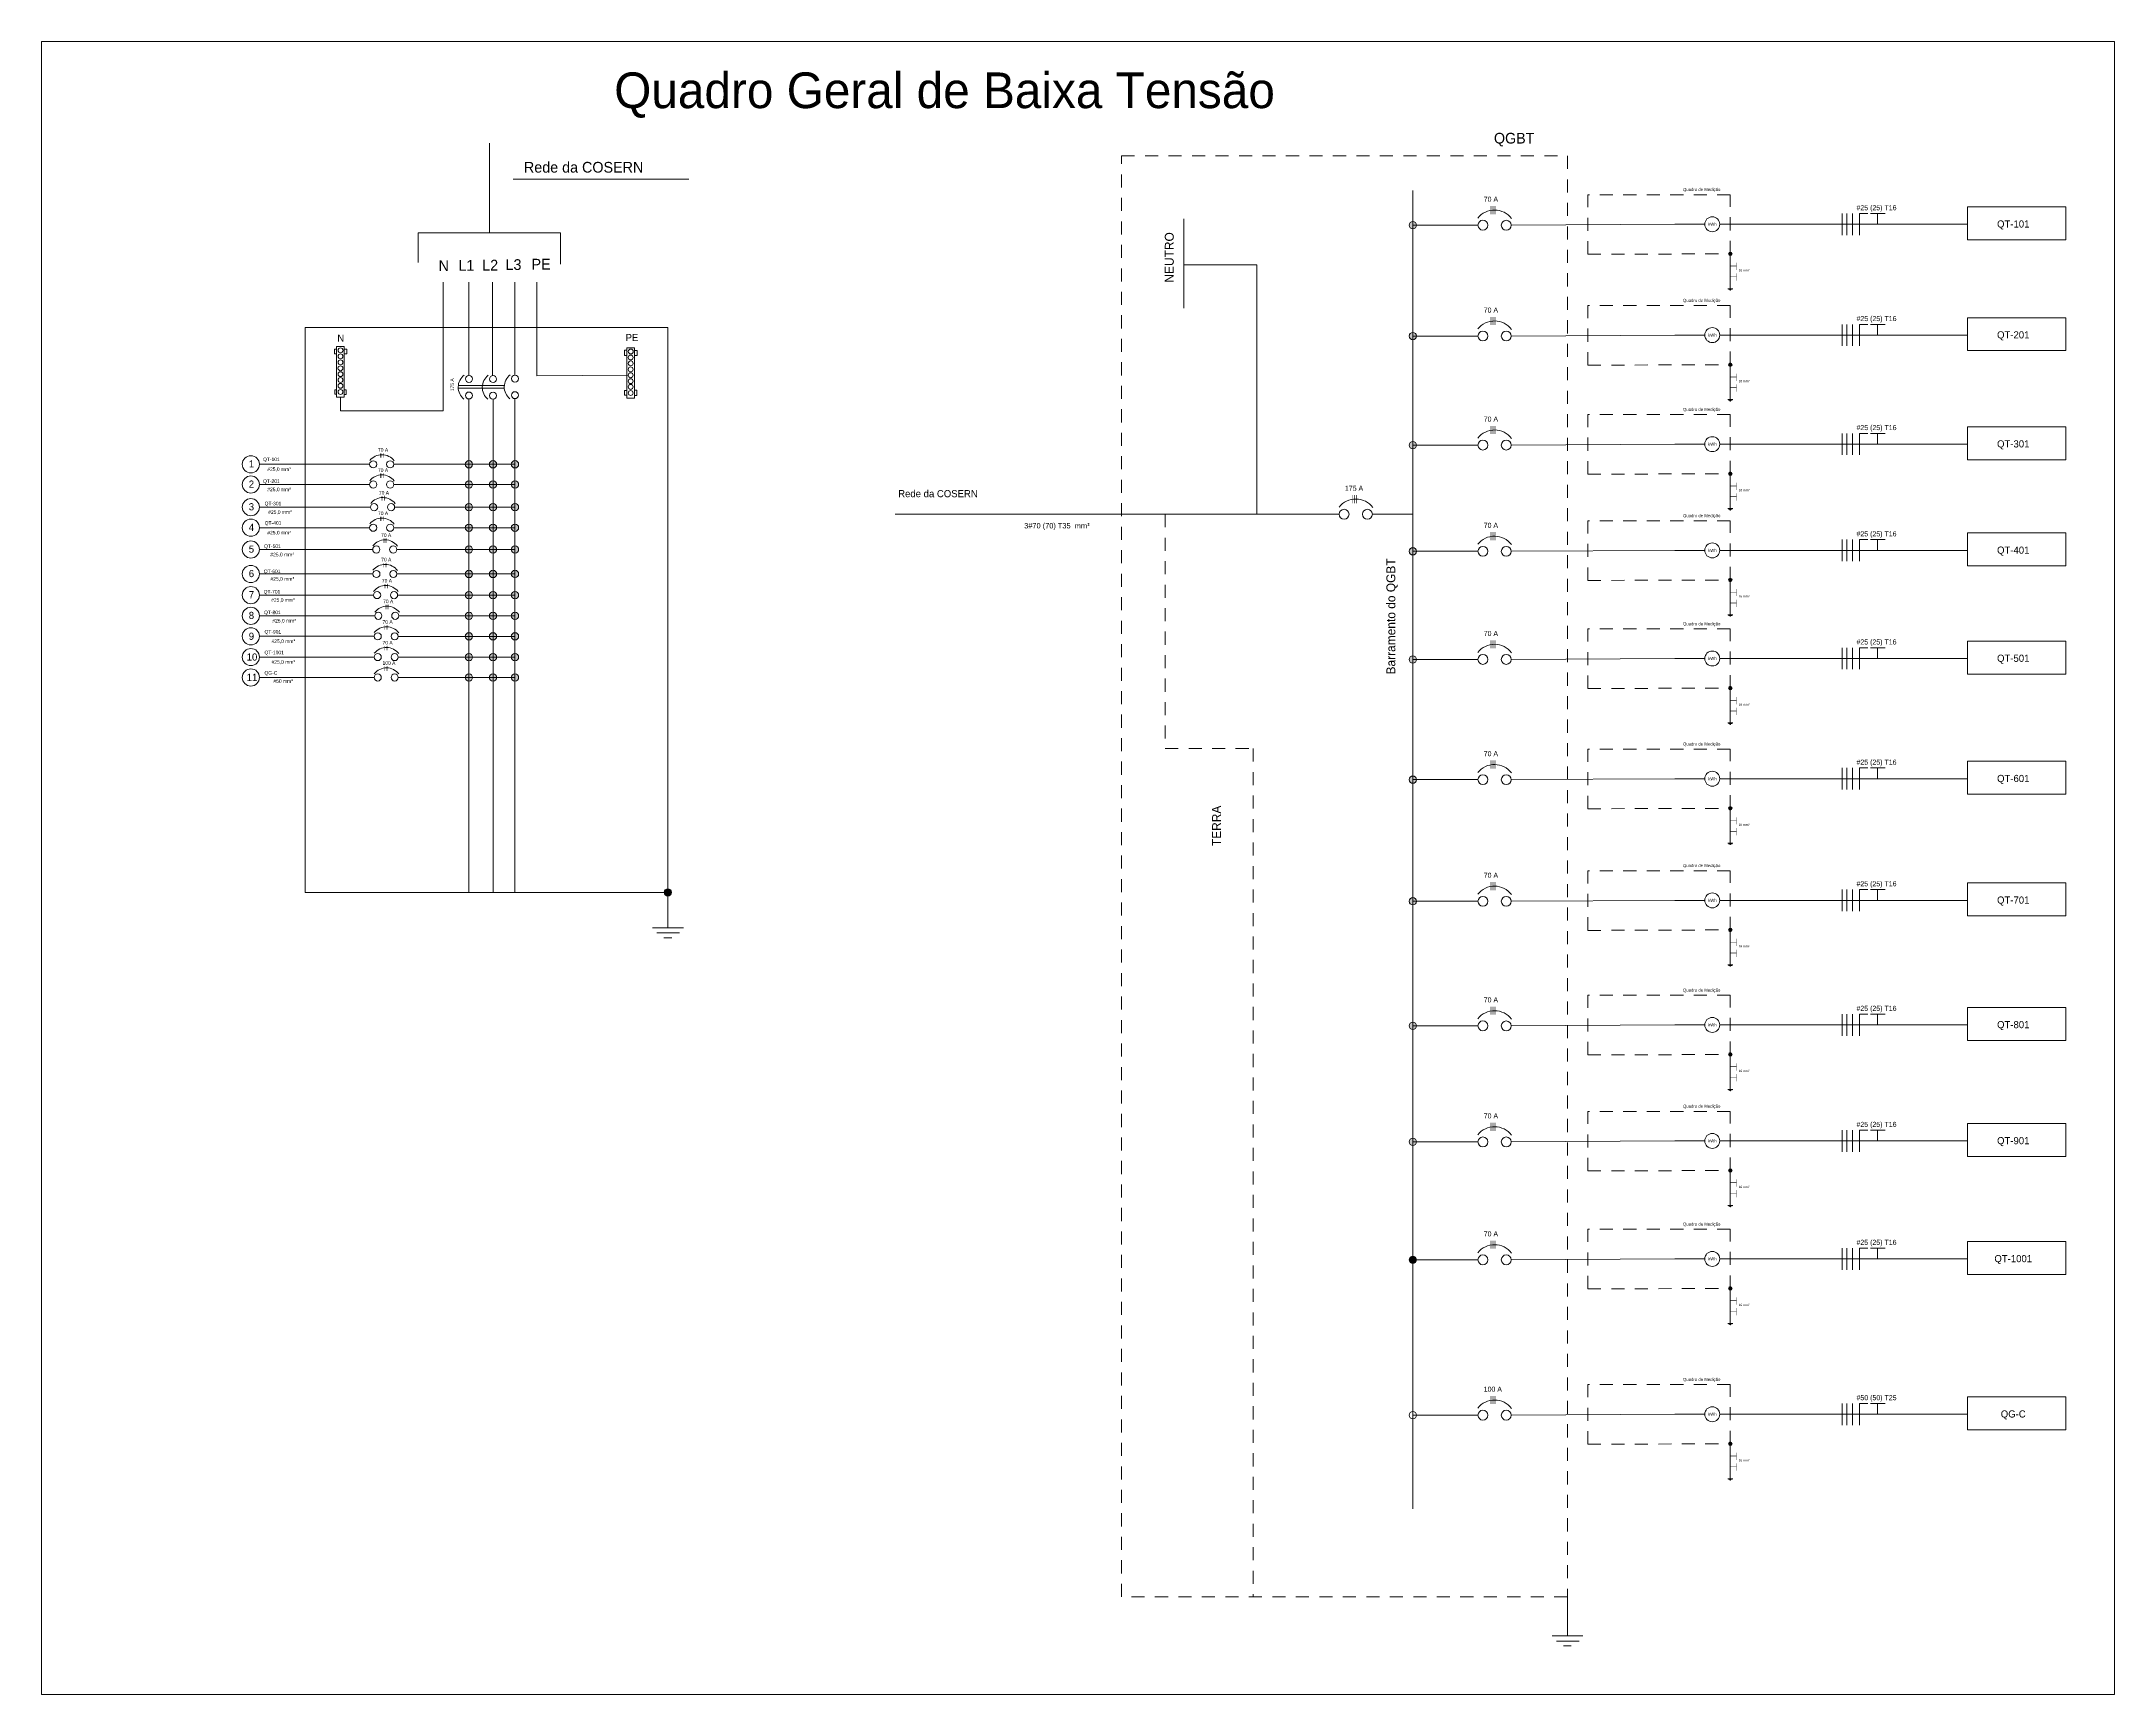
# Model space of a CAD drawing. Header units: millimetres. Extents: x 178 to 457, y 838 to 920.
# Drawn here: x 182.71 to 202.57, y 904.34 to 920.17 of the extents above; entities that cross this region are included whole.
import ezdxf

# ---------------------------------------------------------------- set-up
doc = ezdxf.new("R2010")
doc.units = ezdxf.units.MM
doc.linetypes.add('DASHED', pattern=[0.75, 0.5, -0.25])
doc.linetypes.add('DASHED2', pattern=[0.375, 0.25, -0.125])
doc.layers.add('Unifilar', color=255, linetype='Continuous')

msp = doc.modelspace()

# ---------------------------------------------------------------- hatches: boundary and pattern name
at = {"layer": 'Unifilar', "lineweight": 5, "true_color": 0xffffff}
h = msp.add_hatch(color=7, dxfattribs=at)
h.dxf.hatch_style = 1
edge = h.paths.add_edge_path()
edge.add_arc((195.8477515, 918.4130247), 0.0350053, 0, 360)
edge = h.paths.add_edge_path()
edge.add_arc((195.8477515, 917.3510812), 0.0350053, 0, 360)
edge = h.paths.add_edge_path()
edge.add_arc((195.8477515, 916.3067325), 0.0350053, 0, 360)
h = msp.add_hatch(color=7, dxfattribs=at)
h.dxf.hatch_style = 1
edge = h.paths.add_edge_path()
edge.add_arc((198.8884324, 918.1386939), 0.0174223, 0, 360)
h = msp.add_hatch(color=7, dxfattribs=at)
h.dxf.hatch_style = 1
edge = h.paths.add_edge_path()
edge.add_arc((198.8884324, 917.0767504), 0.0174223, 0, 360)
h = msp.add_hatch(color=7, dxfattribs=at)
h.dxf.hatch_style = 1
edge = h.paths.add_edge_path()
edge.add_arc((186.806531, 916.1225699), 0.0350053, 0, 360)
edge = h.paths.add_edge_path()
edge.add_arc((187.0367921, 916.1225699), 0.0350053, 0, 360)
edge = h.paths.add_edge_path()
edge.add_arc((187.2472721, 916.1225658), 0.0350053, 0, 360)
edge = h.paths.add_edge_path()
edge.add_arc((186.806531, 915.929242), 0.0350053, 0, 360)
edge = h.paths.add_edge_path()
edge.add_arc((187.0367921, 915.929238), 0.0350053, 0, 360)
edge = h.paths.add_edge_path()
edge.add_arc((187.2472721, 915.929238), 0.0350053, 0, 360)
edge = h.paths.add_edge_path()
edge.add_arc((186.806531, 915.7120351), 0.0350053, 0, 360)
edge = h.paths.add_edge_path()
edge.add_arc((187.0367935, 915.7120359), 0.0350053, 0, 360)
edge = h.paths.add_edge_path()
edge.add_arc((187.2472721, 915.7120367), 0.0350053, 0, 360)
edge = h.paths.add_edge_path()
edge.add_arc((186.806531, 915.5150971), 0.0350053, 0, 360)
edge = h.paths.add_edge_path()
edge.add_arc((187.0367921, 915.515093), 0.0350053, 0, 360)
edge = h.paths.add_edge_path()
edge.add_arc((187.2472721, 915.515093), 0.0350053, 0, 360)
edge = h.paths.add_edge_path()
edge.add_arc((187.2472721, 915.3066451), 0.0350053, 0, 360)
edge = h.paths.add_edge_path()
edge.add_arc((187.0367921, 915.3066451), 0.0350053, 0, 360)
edge = h.paths.add_edge_path()
edge.add_arc((186.806531, 915.3066451), 0.0350053, 0, 360)
edge = h.paths.add_edge_path()
edge.add_arc((186.806531, 915.0722088), 0.0350053, 0, 360)
edge = h.paths.add_edge_path()
edge.add_arc((187.0367921, 915.0722088), 0.0350053, 0, 360)
edge = h.paths.add_edge_path()
edge.add_arc((187.2472721, 915.0723748), 0.0350053, 0, 360)
edge = h.paths.add_edge_path()
edge.add_arc((187.2472721, 914.8697587), 0.0350053, 0, 360)
edge = h.paths.add_edge_path()
edge.add_arc((187.0367921, 914.8697546), 0.0350053, 0, 360)
edge = h.paths.add_edge_path()
edge.add_arc((186.806531, 914.8697513), 0.0350053, 0, 360)
edge = h.paths.add_edge_path()
edge.add_arc((186.806531, 914.0809296), 0.0350053, 0, 360)
edge = h.paths.add_edge_path()
edge.add_arc((187.0367921, 914.0809282), 0.0350053, 0, 360)
edge = h.paths.add_edge_path()
edge.add_arc((187.2472721, 914.0809296), 0.0350053, 0, 360)
edge = h.paths.add_edge_path()
edge.add_arc((187.2472721, 914.2760336), 0.0350053, 0, 360)
edge = h.paths.add_edge_path()
edge.add_arc((187.0367928, 914.2760336), 0.0350053, 0, 360)
edge = h.paths.add_edge_path()
edge.add_arc((186.806531, 914.2760323), 0.0350053, 0, 360)
edge = h.paths.add_edge_path()
edge.add_arc((186.806531, 914.4748873), 0.0350053, 0, 360)
edge = h.paths.add_edge_path()
edge.add_arc((187.0367928, 914.4748881), 0.0350053, 0, 360)
edge = h.paths.add_edge_path()
edge.add_arc((187.2472721, 914.4748889), 0.0350053, 0, 360)
edge = h.paths.add_edge_path()
edge.add_arc((187.2472721, 914.6715075), 0.0350053, 0, 360)
edge = h.paths.add_edge_path()
edge.add_arc((187.0367921, 914.6715075), 0.0350053, 0, 360)
edge = h.paths.add_edge_path()
edge.add_arc((186.806531, 914.6715059), 0.0350053, 0, 360)
h = msp.add_hatch(color=7, dxfattribs=at)
h.dxf.hatch_style = 1
edge = h.paths.add_edge_path()
edge.add_arc((198.8884324, 916.0324017), 0.0174223, 0, 360)
h = msp.add_hatch(color=7, dxfattribs=at)
h.dxf.hatch_style = 1
edge = h.paths.add_edge_path()
edge.add_arc((195.8477515, 915.289162), 0.0350053, 0, 360)
edge = h.paths.add_edge_path()
edge.add_arc((195.8477515, 914.2534946), 0.0350053, 0, 360)
edge = h.paths.add_edge_path()
edge.add_arc((195.8477515, 913.1020331), 0.0350053, 0, 360)
h = msp.add_hatch(color=7, dxfattribs=at)
h.dxf.hatch_style = 1
edge = h.paths.add_edge_path()
edge.add_arc((198.8884324, 915.0148312), 0.0174223, 0, 360)
h = msp.add_hatch(color=7, dxfattribs=at)
h.dxf.hatch_style = 1
edge = h.paths.add_edge_path()
edge.add_arc((198.8884324, 913.9791638), 0.0174223, 0, 360)
h = msp.add_hatch(color=7, dxfattribs=at)
h.dxf.hatch_style = 1
edge = h.paths.add_edge_path()
edge.add_arc((198.8884324, 912.8277023), 0.0174223, 0, 360)
h = msp.add_hatch(color=7, dxfattribs=at)
h.dxf.hatch_style = 1
edge = h.paths.add_edge_path()
edge.add_arc((188.7112937, 912.022189), 0.0350053, 0, 360)
h = msp.add_hatch(color=7, dxfattribs=at)
h.dxf.hatch_style = 1
edge = h.paths.add_edge_path()
edge.add_arc((195.8477515, 911.9371828), 0.0350053, 0, 360)
edge = h.paths.add_edge_path()
edge.add_arc((195.8477515, 910.7439683), 0.0350053, 0, 360)
edge = h.paths.add_edge_path()
edge.add_arc((195.8477515, 909.6326747), 0.0350053, 0, 360)
h = msp.add_hatch(color=7, dxfattribs=at)
h.dxf.hatch_style = 1
edge = h.paths.add_edge_path()
edge.add_arc((198.8884324, 911.662852), 0.0174223, 0, 360)
h = msp.add_hatch(color=7, dxfattribs=at)
h.dxf.hatch_style = 1
edge = h.paths.add_edge_path()
edge.add_arc((198.8884324, 910.4696375), 0.0174223, 0, 360)
h = msp.add_hatch(color=7, dxfattribs=at)
h.dxf.hatch_style = 1
edge = h.paths.add_edge_path()
edge.add_arc((198.8884324, 909.3583439), 0.0174223, 0, 360)
h = msp.add_hatch(color=7, dxfattribs=at)
h.dxf.hatch_style = 1
edge = h.paths.add_edge_path()
edge.add_arc((195.8477515, 908.5027377), 0.0350053, 0, 360)
h = msp.add_hatch(color=7, dxfattribs=at)
h.dxf.hatch_style = 1
edge = h.paths.add_edge_path()
edge.add_arc((198.8884324, 908.228407), 0.0174223, 0, 360)
h = msp.add_hatch(color=7, dxfattribs=at)
h.dxf.hatch_style = 1
edge = h.paths.add_edge_path()
edge.add_arc((198.8884324, 906.7405883), 0.0174223, 0, 360)

# ---------------------------------------------------------------- linework, layer by layer
at = {"layer": 'Unifilar', "color": 7, "lineweight": 5, "true_color": 0xffffff}
for p, q in [((202.568599, 920.1728927), (182.711714, 920.1728927)), ((182.711714, 904.3388681), (182.711714, 920.1728927)), ((202.568599, 904.3388681), (202.568599, 920.1728927)), ((187.0017872, 918.340517), (187.0017872, 919.1993561)), ((187.2313594, 918.8535443), (188.9120169, 918.8535443)), ((195.8477515, 915.6445169), (195.8477515, 918.7458948)), ((201.1607937, 918.4217941), (201.1607937, 918.5886624)), ((201.1607937, 918.5886624), (202.1008016, 918.5886624)), ((202.1008016, 918.5886624), (202.1008016, 918.2733383)), ((193.6535564, 918.0346236), (193.6535564, 918.4745272)), ((196.4712876, 918.4130247), (195.8477515, 918.4130247)), ((198.3561144, 918.4219965), (196.7890934, 918.4130586)), ((198.3561144, 918.4219965), (198.493281, 918.4218953)), ((198.493281, 918.4218953), (198.6410346, 918.4218953)), ((198.7871953, 918.4218953), (199.1763391, 918.4217941)), ((199.1763391, 918.4217941), (199.6297061, 918.4217941)), ((199.63282, 918.4217941), (201.1607937, 918.4217941)), ((199.9609716, 918.5248647), (199.9609716, 918.3187235)), ((200.004824, 918.5248647), (200.004824, 918.3187235)), ((200.0595785, 918.5248647), (200.0595785, 918.3187235)), ((200.1265943, 918.5248647), (200.1265943, 918.3187235)), ((200.1265943, 918.5248647), (200.2059728, 918.5248647)), ((200.2975107, 918.5248647), (200.2296501, 918.5248647)), ((200.2975107, 918.4217941), (200.2975107, 918.5248647)), ((200.2975107, 918.5248647), (200.3720778, 918.5248647)), ((201.1607937, 918.4217941), (201.1607937, 918.2733383)), ((186.3198728, 918.2065569), (186.3198728, 918.340517)), ((186.3198728, 918.340517), (187.6837016, 918.340517)), ((186.3198728, 918.2065569), (186.3198728, 918.0568708)), ((187.6837016, 918.340517), (187.6837016, 918.2144325)), ((187.6837016, 918.2144325), (187.6837016, 918.0410946)), ((202.1008016, 918.2733383), (201.1607937, 918.2733383)), ((194.353944, 918.0346236), (193.6535564, 918.0346236)), ((193.6535564, 918.0346236), (193.6535564, 917.6190991)), ((194.353944, 915.6445169), (194.353944, 918.0346236)), ((198.8884324, 918.1386939), (198.8884324, 917.8045244)), ((186.5587983, 917.8677818), (186.5587368, 916.7462096)), ((186.8052438, 917.8677818), (186.8052438, 917.0385387)), ((187.0314588, 917.8677818), (187.0314588, 917.0385387)), ((187.245944, 917.8677818), (187.245944, 917.0385387)), ((187.4574458, 917.8677818), (187.4574458, 917.0385387)), ((198.8884324, 917.8045244), (198.8646189, 917.8045244)), ((198.8714278, 917.7991984), (198.9054017, 917.7991984)), ((198.8811296, 917.7940347), (198.8942711, 917.7940347)), ((198.8867214, 917.7905165), (198.888697, 917.7905165)), ((198.8884324, 917.8045244), (198.9077478, 917.8045244)), ((198.9077478, 917.8045244), (198.9116814, 917.8045244)), ((188.7112937, 917.4328694), (185.2375968, 917.4328694)), ((185.2375968, 916.9549423), (185.2375968, 917.4328694)), ((188.7112937, 912.022189), (188.7112937, 917.4328694)), ((199.9609716, 917.4629211), (199.9609716, 917.25678)), ((200.004824, 917.4629211), (200.004824, 917.25678)), ((200.0595785, 917.4629211), (200.0595785, 917.25678)), ((200.1265943, 917.4629211), (200.1265943, 917.25678)), ((200.1265943, 917.4629211), (200.2059728, 917.4629211)), ((200.2975107, 917.4629211), (200.2296501, 917.4629211)), ((200.2975107, 917.3598506), (200.2975107, 917.4629211)), ((200.2975107, 917.4629211), (200.3720778, 917.4629211)), ((201.1607937, 917.3598506), (201.1607937, 917.5267188)), ((201.1607937, 917.5267188), (202.1008016, 917.5267188)), ((202.1008016, 917.5267188), (202.1008016, 917.2113948)), ((185.5384476, 917.22522), (185.5182096, 917.22522)), ((185.5182096, 917.22522), (185.5182096, 917.1814278)), ((185.5384476, 917.200753), (185.5384476, 917.249687)), ((185.5384476, 917.249687), (185.6115638, 917.249687)), ((185.5384476, 917.200753), (185.5384476, 916.7659911)), ((185.6115638, 916.7659911), (185.6115638, 917.249687)), ((185.6115638, 917.2243672), (185.6363645, 917.2243672)), ((185.6363645, 917.2243672), (185.6363645, 917.1814278)), ((188.3180026, 917.214761), (188.2973633, 917.214761)), ((188.2973633, 917.214761), (188.2973633, 917.1660027)), ((188.3180026, 917.1902941), (188.3180026, 917.239228)), ((188.3180026, 917.239228), (188.3911188, 917.239228)), ((188.3180026, 917.1902941), (188.3180026, 916.7555322)), ((188.3911188, 916.7555322), (188.3911188, 917.239228)), ((188.3911188, 917.2127044), (188.4171529, 917.2127044)), ((188.4171529, 917.2127044), (188.4171529, 917.1660027)), ((196.4712876, 917.3510812), (195.8477515, 917.3510812)), ((198.3561144, 917.360053), (196.7890934, 917.351115)), ((198.3561144, 917.360053), (198.493281, 917.3599518)), ((198.493281, 917.3599518), (198.6410346, 917.3599518)), ((198.7871953, 917.3599518), (199.1763391, 917.3598506)), ((199.1763391, 917.3598506), (199.6297061, 917.3598506)), ((199.63282, 917.3598506), (201.1607937, 917.3598506)), ((201.1607937, 917.3598506), (201.1607937, 917.2113948)), ((202.1008016, 917.2113948), (201.1607937, 917.2113948)), ((185.5182096, 917.1814278), (185.5384476, 917.1814278)), ((185.6363645, 917.1814278), (185.6115638, 917.1814278)), ((186.8052438, 917.0385387), (186.8062048, 916.9735106)), ((187.0314588, 917.0385387), (187.0314588, 916.9715775)), ((187.245944, 917.0385387), (187.245944, 916.9764404)), ((187.4574458, 917.0385387), (187.4574458, 916.971524)), ((188.2973633, 917.1660027), (188.3180026, 917.1660027)), ((188.4171529, 917.1660027), (188.3911188, 917.1660027)), ((198.8884324, 917.0767504), (198.8884324, 916.7425809)), ((185.2375968, 916.9549423), (185.2375968, 912.022189)), ((185.5384476, 916.836934), (185.5215201, 916.836934)), ((185.5215201, 916.836934), (185.5215201, 916.7937939)), ((185.5215201, 916.7937939), (185.5384476, 916.7937939)), ((185.6115638, 916.836006), (185.6315419, 916.836006)), ((185.6315419, 916.7928659), (185.6115638, 916.7928659)), ((185.6315419, 916.836006), (185.6315419, 916.7928659)), ((187.1444456, 916.8515565), (186.7040073, 916.8515565)), ((187.1444549, 916.8785442), (186.7047784, 916.8785442)), ((187.1444456, 916.8515565), (187.1449704, 916.8515565)), ((187.1444549, 916.8785442), (187.1451881, 916.8785442)), ((187.4574458, 916.971524), (188.331973, 916.975723)), ((188.2973633, 916.785191), (188.2973633, 916.8306887)), ((188.2973633, 916.8306887), (188.3180026, 916.8306887)), ((188.4147825, 916.8330966), (188.3911188, 916.8330966)), ((188.4147825, 916.7828082), (188.4147825, 916.8330966)), ((185.5384476, 916.7659911), (185.6115638, 916.7659911)), ((185.5750057, 916.7659911), (185.5750057, 916.6354798)), ((186.5587368, 916.6354798), (185.5750057, 916.6354798)), ((186.5587368, 916.7462096), (186.5587368, 916.6354798)), ((186.806531, 916.7484419), (186.806531, 912.022189)), ((187.0367921, 916.7469621), (187.0367921, 912.022189)), ((187.2472721, 916.7514015), (187.2472721, 912.022189)), ((188.3180026, 916.785191), (188.2973633, 916.785191)), ((188.3180026, 916.7555322), (188.3911188, 916.7555322)), ((188.3911188, 916.7828082), (188.4147825, 916.7828082)), ((198.8884324, 916.7425809), (198.8646189, 916.7425809)), ((198.8714278, 916.7372548), (198.9054017, 916.7372548)), ((198.8811296, 916.7320912), (198.8942711, 916.7320912)), ((198.8867214, 916.728573), (198.888697, 916.728573)), ((198.8884324, 916.7425809), (198.9077478, 916.7425809)), ((198.9077478, 916.7425809), (198.9116814, 916.7425809)), ((199.9609716, 916.4185725), (199.9609716, 916.2124313)), ((200.004824, 916.4185725), (200.004824, 916.2124313)), ((200.0595785, 916.4185725), (200.0595785, 916.2124313)), ((200.1265943, 916.4185725), (200.1265943, 916.2124313)), ((200.1265943, 916.4185725), (200.2059728, 916.4185725)), ((200.2975107, 916.4185725), (200.2296501, 916.4185725)), ((200.2975107, 916.3155019), (200.2975107, 916.4185725)), ((200.2975107, 916.4185725), (200.3720778, 916.4185725)), ((201.1607937, 916.3155019), (201.1607937, 916.4823702)), ((201.1607937, 916.4823702), (202.1008016, 916.4823702)), ((202.1008016, 916.4823702), (202.1008016, 916.1670462)), ((196.4712876, 916.3067325), (195.8477515, 916.3067325)), ((198.3561144, 916.3157043), (196.7890934, 916.3067664)), ((198.3561144, 916.3157043), (198.493281, 916.3156031)), ((198.493281, 916.3156031), (198.6410346, 916.3156031)), ((198.7871953, 916.3156031), (199.1763391, 916.3155019)), ((199.1763391, 916.3155019), (199.6297061, 916.3155019)), ((199.63282, 916.3155019), (201.1607937, 916.3155019)), ((201.1607937, 916.3155019), (201.1607937, 916.1670462)), ((185.8552952, 916.1227359), (184.7998442, 916.1227359)), ((186.0858706, 916.1225658), (187.2472721, 916.1225658)), ((198.8884324, 916.0324017), (198.8884324, 915.6982322)), ((202.1008016, 916.1670462), (201.1607937, 916.1670462)), ((185.8552135, 915.9294081), (184.7998442, 915.9294081)), ((186.0857889, 915.929238), (187.2472721, 915.929238)), ((185.8640005, 915.7122027), (184.7998442, 915.7122027)), ((186.0945759, 915.7120326), (187.2472721, 915.7120367)), ((193.2632127, 915.6447514), (190.8894092, 915.6449859)), ((193.2632127, 915.6447514), (195.1420291, 915.6444484)), ((195.4598346, 915.6445169), (195.8477515, 915.6445169)), ((195.8477515, 915.6445169), (195.8477515, 906.1177242)), ((198.8884324, 915.6982322), (198.8646189, 915.6982322)), ((198.8714278, 915.6929062), (198.9054017, 915.6929062)), ((198.8811296, 915.6877425), (198.8942711, 915.6877425)), ((198.8867214, 915.6842243), (198.888697, 915.6842243)), ((198.8884324, 915.6982322), (198.9077478, 915.6982322)), ((198.9077478, 915.6982322), (198.9116814, 915.6982322)), ((185.8552952, 915.5152631), (184.7998442, 915.5152631)), ((186.0858706, 915.515093), (187.2472721, 915.515093)), ((201.1607937, 915.2979314), (201.1607937, 915.4647996)), ((201.1607937, 915.4647996), (202.1008016, 915.4647996)), ((202.1008016, 915.4647996), (202.1008016, 915.1494756)), ((185.8846398, 915.3068112), (184.7998442, 915.3068112)), ((186.1152152, 915.3066411), (187.2472721, 915.3066411)), ((196.4712876, 915.289162), (195.8477515, 915.289162)), ((198.3561144, 915.2981338), (196.7890934, 915.2891958)), ((198.3561144, 915.2981338), (198.493281, 915.2980326)), ((198.493281, 915.2980326), (198.6410346, 915.2980326)), ((198.7871953, 915.2980326), (199.1763391, 915.2979314)), ((199.1763391, 915.2979314), (199.6297061, 915.2979314)), ((199.63282, 915.2979314), (201.1607937, 915.2979314)), ((199.9609716, 915.4010019), (199.9609716, 915.1948608)), ((200.004824, 915.4010019), (200.004824, 915.1948608)), ((200.0595785, 915.4010019), (200.0595785, 915.1948608)), ((200.1265943, 915.4010019), (200.1265943, 915.1948608)), ((200.1265943, 915.4010019), (200.2059728, 915.4010019)), ((200.2975107, 915.4010019), (200.2296501, 915.4010019)), ((200.2975107, 915.2979314), (200.2975107, 915.4010019)), ((200.2975107, 915.4010019), (200.3720778, 915.4010019)), ((201.1607937, 915.2979314), (201.1607937, 915.1494756)), ((185.8859885, 915.0723748), (184.7998442, 915.0723748)), ((186.1165639, 915.0722047), (187.2472721, 915.0722047)), ((198.8884324, 915.0148312), (198.8884324, 914.6806617)), ((202.1008016, 915.1494756), (201.1607937, 915.1494756)), ((185.8925277, 914.8699173), (184.7998442, 914.8699173)), ((186.1231031, 914.8697472), (187.2472721, 914.8697513)), ((185.9009061, 914.6716735), (184.7998442, 914.6716735)), ((186.1344666, 914.6715034), (187.2472721, 914.6715075)), ((198.8884324, 914.6806617), (198.8646189, 914.6806617)), ((198.8714278, 914.6753356), (198.9054017, 914.6753356)), ((198.8811296, 914.670172), (198.8942711, 914.670172)), ((198.8867214, 914.6666538), (198.888697, 914.6666538)), ((198.8884324, 914.6806617), (198.9077478, 914.6806617)), ((198.9077478, 914.6806617), (198.9116814, 914.6806617)), ((185.8956338, 914.4750549), (184.7998442, 914.4750549)), ((186.1291944, 914.4748848), (187.2472721, 914.4748889)), ((201.1607937, 914.262264), (201.1607937, 914.4291323)), ((201.1607937, 914.4291323), (202.1008016, 914.4291323)), ((202.1008016, 914.4291323), (202.1008016, 914.1138083)), ((185.8956338, 914.2761983), (184.7998442, 914.2761983)), ((186.1291944, 914.2760336), (187.2472721, 914.2760336)), ((196.4712876, 914.2534946), (195.8477515, 914.2534946)), ((198.3561144, 914.2624664), (196.7890934, 914.2535285)), ((198.3561144, 914.2624664), (198.493281, 914.2623652)), ((198.493281, 914.2623652), (198.6410346, 914.2623652)), ((198.7871953, 914.2623652), (199.1763391, 914.262264)), ((199.1763391, 914.262264), (199.6297061, 914.262264)), ((199.63282, 914.262264), (201.1607937, 914.262264)), ((199.9609716, 914.3653346), (199.9609716, 914.1591934)), ((200.004824, 914.3653346), (200.004824, 914.1591934)), ((200.0595785, 914.3653346), (200.0595785, 914.1591934)), ((200.1265943, 914.3653346), (200.1265943, 914.1591934)), ((200.1265943, 914.3653346), (200.2059728, 914.3653346)), ((200.2975107, 914.3653346), (200.2296501, 914.3653346)), ((200.2975107, 914.262264), (200.2975107, 914.3653346)), ((200.2975107, 914.3653346), (200.3720778, 914.3653346)), ((201.1607937, 914.262264), (201.1607937, 914.1138083)), ((185.8956338, 914.0810943), (184.7998442, 914.0810943)), ((186.1291944, 914.0809296), (187.2472721, 914.0809296)), ((202.1008016, 914.1138083), (201.1607937, 914.1138083)), ((198.8884324, 913.9791638), (198.8884324, 913.6449943)), ((198.8884324, 913.6449943), (198.8646189, 913.6449943)), ((198.8714278, 913.6396683), (198.9054017, 913.6396683)), ((198.8811296, 913.6345046), (198.8942711, 913.6345046)), ((198.8867214, 913.6309864), (198.888697, 913.6309864)), ((198.8884324, 913.6449943), (198.9077478, 913.6449943)), ((198.9077478, 913.6449943), (198.9116814, 913.6449943)), ((201.1607937, 913.1108025), (201.1607937, 913.2776708)), ((201.1607937, 913.2776708), (202.1008016, 913.2776708)), ((202.1008016, 913.2776708), (202.1008016, 912.9623467)), ((196.4712876, 913.1020331), (195.8477515, 913.1020331)), ((198.3561144, 913.1110049), (196.7890934, 913.1020669)), ((198.3561144, 913.1110049), (198.493281, 913.1109037)), ((198.493281, 913.1109037), (198.6410346, 913.1109037)), ((198.7871953, 913.1109037), (199.1763391, 913.1108025)), ((199.1763391, 913.1108025), (199.6297061, 913.1108025)), ((199.63282, 913.1108025), (201.1607937, 913.1108025)), ((199.9609716, 913.2138731), (199.9609716, 913.0077319)), ((200.004824, 913.2138731), (200.004824, 913.0077319)), ((200.0595785, 913.2138731), (200.0595785, 913.0077319)), ((200.1265943, 913.2138731), (200.1265943, 913.0077319)), ((200.1265943, 913.2138731), (200.2059728, 913.2138731)), ((200.2975107, 913.2138731), (200.2296501, 913.2138731)), ((200.2975107, 913.1108025), (200.2975107, 913.2138731)), ((200.2975107, 913.2138731), (200.3720778, 913.2138731)), ((201.1607937, 913.1108025), (201.1607937, 912.9623467)), ((198.8884324, 912.8277023), (198.8884324, 912.4935328)), ((202.1008016, 912.9623467), (201.1607937, 912.9623467)), ((198.8884324, 912.4935328), (198.8646189, 912.4935328)), ((198.8714278, 912.4882067), (198.9054017, 912.4882067)), ((198.8811296, 912.4830431), (198.8942711, 912.4830431)), ((198.8867214, 912.4795249), (198.888697, 912.4795249)), ((198.8884324, 912.4935328), (198.9077478, 912.4935328)), ((198.9077478, 912.4935328), (198.9116814, 912.4935328)), ((188.7112937, 912.0571942), (188.7112937, 911.6822187)), ((199.9609716, 912.0490228), (199.9609716, 911.8428816)), ((200.004824, 912.0490228), (200.004824, 911.8428816)), ((200.0595785, 912.0490228), (200.0595785, 911.8428816)), ((200.1265943, 912.0490228), (200.1265943, 911.8428816)), ((200.1265943, 912.0490228), (200.2059728, 912.0490228)), ((200.2975107, 912.0490228), (200.2296501, 912.0490228)), ((200.2975107, 911.9459522), (200.2975107, 912.0490228)), ((200.2975107, 912.0490228), (200.3720778, 912.0490228)), ((201.1607937, 911.9459522), (201.1607937, 912.1128204)), ((201.1607937, 912.1128204), (202.1008016, 912.1128204)), ((202.1008016, 912.1128204), (202.1008016, 911.7974964)), ((185.2375968, 912.022189), (188.7112937, 912.022189)), ((196.4712876, 911.9371828), (195.8477515, 911.9371828)), ((198.3561144, 911.9461546), (196.7890934, 911.9372166)), ((198.3561144, 911.9461546), (198.493281, 911.9460534)), ((198.493281, 911.9460534), (198.6410346, 911.9460534)), ((198.7871953, 911.9460534), (199.1763391, 911.9459522)), ((199.1763391, 911.9459522), (199.6297061, 911.9459522)), ((199.63282, 911.9459522), (201.1607937, 911.9459522)), ((201.1607937, 911.9459522), (201.1607937, 911.7974964)), ((188.5653649, 911.6822187), (188.8607257, 911.6822187)), ((188.6064367, 911.6340358), (188.82373, 911.6340358)), ((198.8884324, 911.662852), (198.8884324, 911.3286825)), ((202.1008016, 911.7974964), (201.1607937, 911.7974964)), ((188.6744956, 911.5880339), (188.7489952, 911.5880339)), ((198.8884324, 911.3286825), (198.8646189, 911.3286825)), ((198.8714278, 911.3233564), (198.9054017, 911.3233564)), ((198.8811296, 911.3181928), (198.8942711, 911.3181928)), ((198.8867214, 911.3146746), (198.888697, 911.3146746)), ((198.8884324, 911.3286825), (198.9077478, 911.3286825)), ((198.9077478, 911.3286825), (198.9116814, 911.3286825)), ((199.9609716, 910.8558083), (199.9609716, 910.6496671)), ((200.004824, 910.8558083), (200.004824, 910.6496671)), ((200.0595785, 910.8558083), (200.0595785, 910.6496671)), ((200.1265943, 910.8558083), (200.1265943, 910.6496671)), ((200.1265943, 910.8558083), (200.2059728, 910.8558083)), ((200.2975107, 910.8558083), (200.2296501, 910.8558083)), ((200.2975107, 910.7527377), (200.2975107, 910.8558083)), ((200.2975107, 910.8558083), (200.3720778, 910.8558083)), ((201.1607937, 910.7527377), (201.1607937, 910.9196059)), ((201.1607937, 910.9196059), (202.1008016, 910.9196059)), ((202.1008016, 910.9196059), (202.1008016, 910.6042819)), ((196.4712876, 910.7439683), (195.8477515, 910.7439683)), ((198.3561144, 910.7529401), (196.7890934, 910.7440021)), ((198.3561144, 910.7529401), (198.493281, 910.7528389)), ((198.493281, 910.7528389), (198.6410346, 910.7528389)), ((198.7871953, 910.7528389), (199.1763391, 910.7527377)), ((199.1763391, 910.7527377), (199.6297061, 910.7527377)), ((199.63282, 910.7527377), (201.1607937, 910.7527377)), ((201.1607937, 910.7527377), (201.1607937, 910.6042819)), ((198.8884324, 910.4696375), (198.8884324, 910.135468)), ((202.1008016, 910.6042819), (201.1607937, 910.6042819)), ((198.8884324, 910.135468), (198.8646189, 910.135468)), ((198.8714278, 910.1301419), (198.9054017, 910.1301419)), ((198.8811296, 910.1249783), (198.8942711, 910.1249783)), ((198.8867214, 910.1214601), (198.888697, 910.1214601)), ((198.8884324, 910.135468), (198.9077478, 910.135468)), ((198.9077478, 910.135468), (198.9116814, 910.135468)), ((199.9609716, 909.7445146), (199.9609716, 909.5383735)), ((200.004824, 909.7445146), (200.004824, 909.5383735)), ((200.0595785, 909.7445146), (200.0595785, 909.5383735)), ((200.1265943, 909.7445146), (200.1265943, 909.5383735)), ((200.1265943, 909.7445146), (200.2059728, 909.7445146)), ((200.2975107, 909.7445146), (200.2296501, 909.7445146)), ((200.2975107, 909.641444), (200.2975107, 909.7445146)), ((200.2975107, 909.7445146), (200.3720778, 909.7445146)), ((201.1607937, 909.641444), (201.1607937, 909.8083123)), ((201.1607937, 909.8083123), (202.1008016, 909.8083123)), ((202.1008016, 909.8083123), (202.1008016, 909.4929883)), ((196.4712876, 909.6326747), (195.8477515, 909.6326747)), ((198.3561144, 909.6416464), (196.7890934, 909.6327085)), ((198.3561144, 909.6416464), (198.493281, 909.6415452)), ((198.493281, 909.6415452), (198.6410346, 909.6415452)), ((198.7871953, 909.6415452), (199.1763391, 909.641444)), ((199.1763391, 909.641444), (199.6297061, 909.641444)), ((199.63282, 909.641444), (201.1607937, 909.641444)), ((201.1607937, 909.641444), (201.1607937, 909.4929883)), ((202.1008016, 909.4929883), (201.1607937, 909.4929883)), ((198.8884324, 909.3583439), (198.8884324, 909.0241743)), ((198.8884324, 909.0241743), (198.8646189, 909.0241743)), ((198.8714278, 909.0188483), (198.9054017, 909.0188483)), ((198.8811296, 909.0136847), (198.8942711, 909.0136847)), ((198.8867214, 909.0101665), (198.888697, 909.0101665)), ((198.8884324, 909.0241743), (198.9077478, 909.0241743)), ((198.9077478, 909.0241743), (198.9116814, 909.0241743)), ((201.1607937, 908.5115071), (201.1607937, 908.6783754)), ((201.1607937, 908.6783754), (202.1008016, 908.6783754)), ((202.1008016, 908.6783754), (202.1008016, 908.3630514)), ((196.4712876, 908.5027377), (195.8477515, 908.5027377)), ((198.3561144, 908.5117095), (196.7890934, 908.5027716)), ((198.3561144, 908.5117095), (198.493281, 908.5116083)), ((198.493281, 908.5116083), (198.6410346, 908.5116083)), ((198.7871953, 908.5116083), (199.1763391, 908.5115071)), ((199.1763391, 908.5115071), (199.6297061, 908.5115071)), ((199.63282, 908.5115071), (201.1607937, 908.5115071)), ((199.9609716, 908.6145777), (199.9609716, 908.4084365)), ((200.004824, 908.6145777), (200.004824, 908.4084365)), ((200.0595785, 908.6145777), (200.0595785, 908.4084365)), ((200.1265943, 908.6145777), (200.1265943, 908.4084365)), ((200.1265943, 908.6145777), (200.2059728, 908.6145777)), ((200.2975107, 908.6145777), (200.2296501, 908.6145777)), ((200.2975107, 908.5115071), (200.2975107, 908.6145777)), ((200.2975107, 908.6145777), (200.3720778, 908.6145777)), ((201.1607937, 908.5115071), (201.1607937, 908.3630514)), ((202.1008016, 908.3630514), (201.1607937, 908.3630514)), ((198.8884324, 908.228407), (198.8884324, 907.8942374)), ((198.8884324, 907.8942374), (198.8646189, 907.8942374)), ((198.8714278, 907.8889114), (198.9054017, 907.8889114)), ((198.8811296, 907.8837478), (198.8942711, 907.8837478)), ((198.8867214, 907.8802295), (198.888697, 907.8802295)), ((198.8884324, 907.8942374), (198.9077478, 907.8942374)), ((198.9077478, 907.8942374), (198.9116814, 907.8942374)), ((199.9609716, 907.1267591), (199.9609716, 906.9206179)), ((200.004824, 907.1267591), (200.004824, 906.9206179)), ((200.0595785, 907.1267591), (200.0595785, 906.9206179)), ((200.1265943, 907.1267591), (200.1265943, 906.9206179)), ((200.1265943, 907.1267591), (200.2059728, 907.1267591)), ((200.2975107, 907.1267591), (200.2296501, 907.1267591)), ((200.2975107, 907.0236885), (200.2975107, 907.1267591)), ((200.2975107, 907.1267591), (200.3720778, 907.1267591)), ((201.1607937, 907.0236885), (201.1607937, 907.1905568)), ((201.1607937, 907.1905568), (202.1008016, 907.1905568)), ((202.1008016, 907.1905568), (202.1008016, 906.8752328)), ((196.4712876, 907.0149191), (195.8477515, 907.0149191)), ((198.3561144, 907.0238909), (196.7890934, 907.014953)), ((198.3561144, 907.0238909), (198.6410346, 907.0237897)), ((198.7871953, 907.0237897), (199.1763391, 907.0236885)), ((199.1763391, 907.0236885), (199.6297061, 907.0236885)), ((199.63282, 907.0236885), (201.1607937, 907.0236885)), ((201.1607937, 907.0236885), (201.1607937, 906.8752328)), ((202.1008016, 906.8752328), (201.1607937, 906.8752328)), ((198.8884324, 906.7405883), (198.8884324, 906.4064188)), ((198.8884324, 906.4064188), (198.8646189, 906.4064188)), ((198.8714278, 906.4010928), (198.9054017, 906.4010928)), ((198.8811296, 906.3959291), (198.8942711, 906.3959291)), ((198.8867214, 906.3924109), (198.888697, 906.3924109)), ((198.8884324, 906.4064188), (198.9077478, 906.4064188)), ((198.9077478, 906.4064188), (198.9116814, 906.4064188)), ((197.3272356, 905.2746466), (197.3272356, 904.899671)), ((197.1813068, 904.899671), (197.4766676, 904.899671)), ((197.2223786, 904.8514881), (197.4396719, 904.8514881)), ((197.2904375, 904.8054862), (197.3649371, 904.8054862)), ((182.711714, 904.3388681), (202.568599, 904.3388681))]:
    msp.add_line(p, q, dxfattribs=at)
at = {"layer": 'Unifilar', "color": 7, "linetype": 'DASHED', "lineweight": 5, "ltscale": 0.25, "true_color": 0xffffff}
for p, q in [((198.8884324, 918.7052991), (197.523976, 918.7052991)), ((197.523976, 918.134208), (197.523976, 918.7052991)), ((198.8884324, 918.1386939), (198.8884324, 918.7052991)), ((197.523976, 918.134208), (198.8884324, 918.1386939)), ((198.8884324, 917.6433555), (197.523976, 917.6433555)), ((197.523976, 917.0722645), (197.523976, 917.6433555)), ((198.8884324, 917.0767504), (198.8884324, 917.6433555)), ((197.523976, 917.0722645), (198.8884324, 917.0767504)), ((198.8884324, 916.5990069), (197.523976, 916.5990069)), ((197.523976, 916.0279158), (197.523976, 916.5990069)), ((198.8884324, 916.0324017), (198.8884324, 916.5990069)), ((197.523976, 916.0279158), (198.8884324, 916.0324017)), ((193.4752621, 915.6447924), (193.4752621, 913.3997124)), ((198.8884324, 915.5814363), (197.523976, 915.5814363)), ((197.523976, 915.0103453), (197.523976, 915.5814363)), ((198.8884324, 915.0148312), (198.8884324, 915.5814363)), ((197.523976, 915.0103453), (198.8884324, 915.0148312)), ((198.8884324, 914.545769), (197.523976, 914.545769)), ((197.523976, 913.9746779), (197.523976, 914.545769)), ((198.8884324, 913.9791638), (198.8884324, 914.545769)), ((197.523976, 913.9746779), (198.8884324, 913.9791638)), ((193.4752621, 913.3997124), (194.316923, 913.3997124)), ((194.316923, 913.3997124), (194.316923, 905.2746466)), ((198.8884324, 913.3943075), (197.523976, 913.3943075)), ((197.523976, 912.8232164), (197.523976, 913.3943075)), ((198.8884324, 912.8277023), (198.8884324, 913.3943075)), ((197.523976, 912.8232164), (198.8884324, 912.8277023)), ((198.8884324, 912.2294571), (197.523976, 912.2294571)), ((197.523976, 911.6583661), (197.523976, 912.2294571)), ((198.8884324, 911.662852), (198.8884324, 912.2294571)), ((197.523976, 911.6583661), (198.8884324, 911.662852)), ((198.8884324, 911.0362426), (197.523976, 911.0362426)), ((197.523976, 910.4651516), (197.523976, 911.0362426)), ((198.8884324, 910.4696375), (198.8884324, 911.0362426)), ((197.523976, 910.4651516), (198.8884324, 910.4696375)), ((198.8884324, 909.924949), (197.523976, 909.924949)), ((197.523976, 909.353858), (197.523976, 909.924949)), ((198.8884324, 909.3583439), (198.8884324, 909.924949)), ((197.523976, 909.353858), (198.8884324, 909.3583439)), ((198.8884324, 908.7950121), (197.523976, 908.7950121)), ((197.523976, 908.2239211), (197.523976, 908.7950121)), ((198.8884324, 908.228407), (198.8884324, 908.7950121)), ((197.523976, 908.2239211), (198.8884324, 908.228407)), ((198.8884324, 907.3071935), (197.523976, 907.3071935)), ((197.523976, 906.7361024), (197.523976, 907.3071935)), ((198.8884324, 906.7405883), (198.8884324, 907.3071935)), ((197.523976, 906.7361024), (198.8884324, 906.7405883))]:
    msp.add_line(p, q, dxfattribs=at)
at = {"layer": 'Unifilar', "color": 7, "linetype": 'DASHED2', "lineweight": 5, "ltscale": 0.5, "true_color": 0xffffff}
msp.add_lwpolyline([(197.3272356, 905.2746466), (193.0573669, 905.2746466), (193.0573669, 919.0770369), (197.3272356, 919.0770369)], close=True, dxfattribs=at)
at = {"layer": 'Unifilar', "color": 7, "lineweight": 5, "true_color": 0xffffff}
for points, const_width in [([(196.5952909, 918.5968928), (196.5952988, 918.5185779)], 0.0055939), ([(196.6160345, 918.5968908), (196.6160424, 918.518576)], 0.0055939), ([(196.6355645, 918.5968928), (196.6355725, 918.5185779)], 0.0055939), ([(198.9447138, 918.021366), (198.8884324, 918.0214954)], 0.0052376), ([(198.9474069, 918.0536585), (198.9472463, 917.9838239)], 0.0052376), ([(198.9447138, 917.9182779), (198.8884324, 917.9184073)], 0.0052376), ([(198.9474069, 917.9505704), (198.9472463, 917.8807359)], 0.0052376), ([(196.5952909, 917.5349492), (196.5952988, 917.4566344)], 0.0055939), ([(196.5952909, 917.5349492), (196.5952988, 917.4566344)], 0.0055939), ([(196.6160345, 917.5349473), (196.6160424, 917.4566324)], 0.0055939), ([(196.6160345, 917.5349473), (196.6160424, 917.4566324)], 0.0055939), ([(196.6355645, 917.5349492), (196.6355725, 917.4566344)], 0.0055939), ([(196.6355645, 917.5349492), (196.6355725, 917.4566344)], 0.0055939), ([(198.9474069, 916.991715), (198.9472463, 916.9218804)], 0.0052376), ([(198.9447138, 916.9594225), (198.8884324, 916.9595519)], 0.0052376), ([(198.9447138, 916.8563344), (198.8884324, 916.8564638)], 0.0052376), ([(198.9474069, 916.8886269), (198.9472463, 916.8187923)], 0.0052376), ([(196.5952909, 916.4906006), (196.5952988, 916.4122857)], 0.0055939), ([(196.5952909, 916.4906006), (196.5952988, 916.4122857)], 0.0055939), ([(196.6160345, 916.4905986), (196.6160424, 916.4122838)], 0.0055939), ([(196.6160345, 916.4905986), (196.6160424, 916.4122838)], 0.0055939), ([(196.6355645, 916.4906006), (196.6355725, 916.4122857)], 0.0055939), ([(196.6355645, 916.4906006), (196.6355725, 916.4122857)], 0.0055939), ([(185.9577472, 916.2289691), (185.9577529, 916.185993)], 0.0040585), ([(185.9727985, 916.2281321), (185.9728028, 916.1859915)], 0.0040585), ([(185.9869677, 916.2314796), (185.9869723, 916.185993)], 0.0040585), ([(185.9576654, 916.0356412), (185.9576712, 915.9926651)], 0.0040585), ([(185.9727168, 916.0348043), (185.972721, 915.9926637)], 0.0040585), ([(185.9868859, 916.0381517), (185.9868905, 915.9926651)], 0.0040585), ([(185.9664525, 915.8184358), (185.9664582, 915.7754597)], 0.0040585), ([(185.9815038, 915.8175989), (185.9815081, 915.7754583)], 0.0040585), ([(185.995673, 915.8209464), (185.9956776, 915.7754597)], 0.0040585), ([(195.2660314, 915.8286195), (195.2660393, 915.7503046)], 0.0055939), ([(195.2867749, 915.8286175), (195.2867828, 915.7503026)], 0.0055939), ([(195.306305, 915.8286195), (195.3063129, 915.7503046)], 0.0055939), ([(198.9447138, 915.9150739), (198.8884324, 915.9152032)], 0.0052376), ([(198.9447138, 915.8119858), (198.8884324, 915.8121151)], 0.0052376), ([(198.9474069, 915.9473663), (198.9472463, 915.8775318)], 0.0052376), ([(198.9474069, 915.8442782), (198.9472463, 915.7744437)], 0.0052376), ([(185.9577472, 915.6214963), (185.9577529, 915.5785202)], 0.0040585), ([(185.9727985, 915.6206593), (185.9728028, 915.5785187)], 0.0040585), ([(185.9869677, 915.6240068), (185.9869723, 915.5785202)], 0.0040585), ([(185.9870918, 915.4130443), (185.9870975, 915.3700682)], 0.0040585), ([(186.0021431, 915.4122074), (186.0021474, 915.3700668)], 0.0040585), ([(186.0163123, 915.4155548), (186.0163169, 915.3700682)], 0.0040585), ([(196.5952909, 915.47303), (196.5952988, 915.3947152)], 0.0055939), ([(196.5952909, 915.47303), (196.5952988, 915.3947152)], 0.0055939), ([(196.6160345, 915.4730281), (196.6160424, 915.3947132)], 0.0055939), ([(196.6160345, 915.4730281), (196.6160424, 915.3947132)], 0.0055939), ([(196.6355645, 915.47303), (196.6355725, 915.3947152)], 0.0055939), ([(196.6355645, 915.47303), (196.6355725, 915.3947152)], 0.0055939), ([(185.9884405, 915.178608), (185.9884462, 915.1356319)], 0.0040585), ([(186.0034918, 915.177771), (186.0034961, 915.1356304)], 0.0040585), ([(186.017661, 915.1811185), (186.0176656, 915.1356319)], 0.0040585), ([(185.9949796, 914.9761505), (185.9949854, 914.9331744)], 0.0040585), ([(186.010031, 914.9753135), (186.0100353, 914.9331729)], 0.0040585), ([(186.0242002, 914.978661), (186.0242047, 914.9331744)], 0.0040585), ([(198.9447138, 914.8975033), (198.8884324, 914.8976327)], 0.0052376), ([(198.9474069, 914.9297958), (198.9472463, 914.8599612)], 0.0052376), ([(198.9474069, 914.8267077), (198.9472463, 914.7568731)], 0.0052376), ([(186.0063431, 914.7779067), (186.0063489, 914.7349306)], 0.0040585), ([(186.0213945, 914.7770697), (186.0213987, 914.7349291)], 0.0040585), ([(186.0355636, 914.7804172), (186.0355682, 914.7349306)], 0.0040585), ([(198.9447138, 914.7944152), (198.8884324, 914.7945446)], 0.0052376), ([(186.0010709, 914.5812881), (186.0010766, 914.538312)], 0.0040585), ([(186.0161223, 914.5804511), (186.0161265, 914.5383105)], 0.0040585), ([(186.0302914, 914.5837986), (186.030296, 914.538312)], 0.0040585), ([(196.5952909, 914.4373627), (196.5952988, 914.3590478)], 0.0055939), ([(196.5952909, 914.4373627), (196.5952988, 914.3590478)], 0.0055939), ([(196.6160345, 914.4373607), (196.6160424, 914.3590459)], 0.0055939), ([(196.6160345, 914.4373607), (196.6160424, 914.3590459)], 0.0055939), ([(196.6355645, 914.4373627), (196.6355725, 914.3590478)], 0.0055939), ([(196.6355645, 914.4373627), (196.6355725, 914.3590478)], 0.0055939), ([(186.0010709, 914.3824314), (186.0010766, 914.3394553)], 0.0040585), ([(186.0161223, 914.3815945), (186.0161265, 914.3394539)], 0.0040585), ([(186.0302914, 914.384942), (186.030296, 914.3394553)], 0.0040585), ([(186.0010709, 914.1873274), (186.0010766, 914.1443513)], 0.0040585), ([(186.0161223, 914.1864905), (186.0161265, 914.1443499)], 0.0040585), ([(186.0302914, 914.1898379), (186.030296, 914.1443513)], 0.0040585), ([(198.9447138, 913.861836), (198.8884324, 913.8619653)], 0.0052376), ([(198.9474069, 913.8941284), (198.9472463, 913.8242939)], 0.0052376), ([(198.9447138, 913.7587479), (198.8884324, 913.7588772)], 0.0052376), ([(198.9474069, 913.7910403), (198.9472463, 913.7212058)], 0.0052376), ([(196.5952909, 913.2859012), (196.5952988, 913.2075863)], 0.0055939), ([(196.5952909, 913.2859012), (196.5952988, 913.2075863)], 0.0055939), ([(196.6160345, 913.2858992), (196.6160424, 913.2075843)], 0.0055939), ([(196.6160345, 913.2858992), (196.6160424, 913.2075843)], 0.0055939), ([(196.6355645, 913.2859012), (196.6355725, 913.2075863)], 0.0055939), ([(196.6355645, 913.2859012), (196.6355725, 913.2075863)], 0.0055939), ([(198.9447138, 912.7103744), (198.8884324, 912.7105038)], 0.0052376), ([(198.9474069, 912.7426669), (198.9472463, 912.6728323)], 0.0052376), ([(198.9474069, 912.6395788), (198.9472463, 912.5697442)], 0.0052376), ([(198.9447138, 912.6072863), (198.8884324, 912.6074157)], 0.0052376), ([(196.5952909, 912.1210509), (196.5952988, 912.042736)], 0.0055939), ([(196.5952909, 912.1210509), (196.5952988, 912.042736)], 0.0055939), ([(196.6160345, 912.1210489), (196.6160424, 912.042734)], 0.0055939), ([(196.6160345, 912.1210489), (196.6160424, 912.042734)], 0.0055939), ([(196.6355645, 912.1210509), (196.6355725, 912.042736)], 0.0055939), ([(196.6355645, 912.1210509), (196.6355725, 912.042736)], 0.0055939), ([(198.9447138, 911.5455241), (198.8884324, 911.5456535)], 0.0052376), ([(198.9447138, 911.442436), (198.8884324, 911.4425654)], 0.0052376), ([(198.9474069, 911.5778166), (198.9472463, 911.507982)], 0.0052376), ([(198.9474069, 911.4747285), (198.9472463, 911.4048939)], 0.0052376), ([(196.5952909, 910.9278364), (196.5952988, 910.8495215)], 0.0055939), ([(196.5952909, 910.9278364), (196.5952988, 910.8495215)], 0.0055939), ([(196.6160345, 910.9278344), (196.6160424, 910.8495195)], 0.0055939), ([(196.6160345, 910.9278344), (196.6160424, 910.8495195)], 0.0055939), ([(196.6355645, 910.9278364), (196.6355725, 910.8495215)], 0.0055939), ([(196.6355645, 910.9278364), (196.6355725, 910.8495215)], 0.0055939), ([(198.9447138, 910.3523096), (198.8884324, 910.352439)], 0.0052376), ([(198.9447138, 910.2492215), (198.8884324, 910.2493509)], 0.0052376), ([(198.9474069, 910.3846021), (198.9472463, 910.3147675)], 0.0052376), ([(198.9474069, 910.281514), (198.9472463, 910.2116794)], 0.0052376), ([(196.5952909, 909.8165427), (196.5952988, 909.7382279)], 0.0055939), ([(196.5952909, 909.8165427), (196.5952988, 909.7382279)], 0.0055939), ([(196.6160345, 909.8165408), (196.6160424, 909.7382259)], 0.0055939), ([(196.6160345, 909.8165408), (196.6160424, 909.7382259)], 0.0055939), ([(196.6355645, 909.8165427), (196.6355725, 909.7382279)], 0.0055939), ([(196.6355645, 909.8165427), (196.6355725, 909.7382279)], 0.0055939), ([(198.9474069, 909.2733085), (198.9472463, 909.2034739)], 0.0052376), ([(198.9447138, 909.241016), (198.8884324, 909.2411454)], 0.0052376), ([(198.9447138, 909.1379279), (198.8884324, 909.1380573)], 0.0052376), ([(198.9474069, 909.1702204), (198.9472463, 909.1003858)], 0.0052376), ([(196.5952909, 908.6866058), (196.5952988, 908.608291)], 0.0055939), ([(196.5952909, 908.6866058), (196.5952988, 908.608291)], 0.0055939), ([(196.6160345, 908.6866039), (196.6160424, 908.608289)], 0.0055939), ([(196.6160345, 908.6866039), (196.6160424, 908.608289)], 0.0055939), ([(196.6355645, 908.6866058), (196.6355725, 908.608291)], 0.0055939), ([(196.6355645, 908.6866058), (196.6355725, 908.608291)], 0.0055939), ([(198.9447138, 908.1110791), (198.8884324, 908.1112085)], 0.0052376), ([(198.9474069, 908.1433716), (198.9472463, 908.073537)], 0.0052376), ([(198.9447138, 908.007991), (198.8884324, 908.0081204)], 0.0052376), ([(198.9474069, 908.0402835), (198.9472463, 907.9704489)], 0.0052376), ([(196.5952909, 907.1987872), (196.5952988, 907.1204724)], 0.0055939), ([(196.6160345, 907.1987852), (196.6160424, 907.1204704)], 0.0055939), ([(196.6355645, 907.1987872), (196.6355725, 907.1204724)], 0.0055939), ([(198.9447138, 906.6232605), (198.8884324, 906.6233899)], 0.0052376), ([(198.9447138, 906.5201724), (198.8884324, 906.5203018)], 0.0052376), ([(198.9474069, 906.6555529), (198.9472463, 906.5857184)], 0.0052376), ([(198.9474069, 906.5524648), (198.9472463, 906.4826303)], 0.0052376)]:
    msp.add_lwpolyline(points, dxfattribs=dict(at, const_width=const_width))
for centre, radius in [((195.8477515, 918.4130247), 0.0350053), ((196.518334, 918.4130247), 0.0470464), ((196.7420477, 918.4127902), 0.0470464), ((198.7155797, 918.4218953), 0.0716156), ((198.8884324, 918.1386939), 0.0174223), ((196.518334, 917.3510812), 0.0470464), ((196.518334, 917.3510812), 0.0470464), ((196.7420477, 917.3508467), 0.0470464), ((196.7420477, 917.3508467), 0.0470464), ((198.7155797, 917.3599518), 0.0716156), ((185.5767427, 917.2140838), 0.0233441), ((188.3562977, 917.2036249), 0.0233441), ((195.8477515, 917.3510812), 0.0350053), ((185.5753122, 917.0427775), 0.0233441), ((185.5757618, 916.9862941), 0.0233441), ((185.5761705, 917.1566473), 0.0233441), ((185.5766201, 917.0997877), 0.0233441), ((188.3548672, 917.0323185), 0.0233441), ((188.3553168, 916.9758351), 0.0233441), ((188.3557255, 917.1461883), 0.0233441), ((188.356175, 917.0893287), 0.0233441), ((198.8884324, 917.0767504), 0.0174223), ((185.5755166, 916.9298859), 0.0233441), ((185.5758435, 916.874481), 0.0233441), ((185.5758435, 916.8157653), 0.0233441), ((186.806531, 916.7817604), 0.0333185), ((186.8066971, 916.9401957), 0.0333185), ((187.0367921, 916.7802806), 0.0333185), ((187.0369581, 916.9387159), 0.0333185), ((187.2472721, 916.78472), 0.0333185), ((187.2474381, 916.9431554), 0.0333185), ((188.3550716, 916.9194269), 0.0233441), ((188.3553985, 916.864022), 0.0233441), ((188.3553985, 916.8053063), 0.0233441), ((184.7176499, 916.1227359), 0.0821943), ((195.8477515, 916.3067325), 0.0350053), ((196.518334, 916.3067325), 0.0470464), ((196.518334, 916.3067325), 0.0470464), ((196.7420477, 916.306498), 0.0470464), ((196.7420477, 916.306498), 0.0470464), ((198.7155797, 916.3156031), 0.0716156), ((184.7176499, 915.9294081), 0.0821943), ((185.8894284, 916.1227359), 0.0341332), ((186.0517375, 916.1225658), 0.0341332), ((186.806531, 916.1225699), 0.0350053), ((187.0367921, 916.1225699), 0.0350053), ((187.2472721, 916.1225658), 0.0350053), ((198.8884324, 916.0324017), 0.0174223), ((185.8893467, 915.9294081), 0.0341332), ((186.0516557, 915.929238), 0.0341332), ((186.806531, 915.929242), 0.0350053), ((187.0367921, 915.929238), 0.0350053), ((187.2472721, 915.929238), 0.0350053), ((184.7176499, 915.7122027), 0.0821943), ((185.8981337, 915.7122027), 0.0341332), ((186.0604427, 915.7120326), 0.0341332), ((186.806531, 915.7120351), 0.0350053), ((187.0367935, 915.7120359), 0.0350053), ((187.2472721, 915.7120367), 0.0350053), ((195.1890745, 915.6447514), 0.0470464), ((195.4127882, 915.6445169), 0.0470464), ((184.7176499, 915.5152631), 0.0821943), ((185.8894284, 915.5152631), 0.0341332), ((186.0517375, 915.515093), 0.0341332), ((186.806531, 915.5150971), 0.0350053), ((187.0367921, 915.515093), 0.0350053), ((187.2472721, 915.515093), 0.0350053), ((184.7176499, 915.3068112), 0.0821943), ((185.918773, 915.3068112), 0.0341332), ((186.081082, 915.3066411), 0.0341332), ((186.806531, 915.3066451), 0.0350053), ((187.0367921, 915.3066451), 0.0350053), ((187.2472721, 915.3066451), 0.0350053), ((195.8477515, 915.289162), 0.0350053), ((196.518334, 915.289162), 0.0470464), ((196.518334, 915.289162), 0.0470464), ((196.7420477, 915.2889275), 0.0470464), ((196.7420477, 915.2889275), 0.0470464), ((198.7155797, 915.2980326), 0.0716156), ((184.7176499, 915.0723748), 0.0821943), ((185.9201217, 915.0723748), 0.0341332), ((186.0824308, 915.0722047), 0.0341332), ((186.806531, 915.0722088), 0.0350053), ((187.0367921, 915.0722088), 0.0350053), ((187.2472721, 915.0723748), 0.0350053), ((198.8884324, 915.0148312), 0.0174223), ((184.7176499, 914.8699173), 0.0821943), ((185.9266609, 914.8699173), 0.0341332), ((186.0889699, 914.8697472), 0.0341332), ((186.806531, 914.8697513), 0.0350053), ((187.0367921, 914.8697546), 0.0350053), ((187.2472721, 914.8697587), 0.0350053), ((184.7176499, 914.6716735), 0.0821943), ((185.9380244, 914.6716735), 0.0341332), ((186.1003334, 914.6715034), 0.0341332), ((186.806531, 914.6715059), 0.0350053), ((187.0367921, 914.6715075), 0.0350053), ((187.2472721, 914.6715075), 0.0350053), ((184.7176499, 914.4750549), 0.0821943), ((185.9327521, 914.4750549), 0.0341332), ((186.0950612, 914.4748848), 0.0341332), ((186.806531, 914.4748873), 0.0350053), ((187.0367928, 914.4748881), 0.0350053), ((187.2472721, 914.4748889), 0.0350053), ((184.7176499, 914.2761983), 0.0821943), ((185.9327521, 914.2761983), 0.0341332), ((186.0950612, 914.2760282), 0.0341332), ((186.806531, 914.2760323), 0.0350053), ((187.0367928, 914.2760336), 0.0350053), ((187.2472721, 914.2760336), 0.0350053), ((195.8477515, 914.2534946), 0.0350053), ((196.518334, 914.2534946), 0.0470464), ((196.518334, 914.2534946), 0.0470464), ((196.7420477, 914.2532601), 0.0470464), ((196.7420477, 914.2532601), 0.0470464), ((198.7155797, 914.2623652), 0.0716156), ((184.7176499, 914.0810943), 0.0821943), ((185.9327521, 914.0810943), 0.0341332), ((186.0950612, 914.0809241), 0.0341332), ((186.806531, 914.0809296), 0.0350053), ((187.0367921, 914.0809282), 0.0350053), ((187.2472721, 914.0809296), 0.0350053), ((198.8884324, 913.9791638), 0.0174223), ((195.8477515, 913.1020331), 0.0350053), ((196.518334, 913.1020331), 0.0470464), ((196.518334, 913.1020331), 0.0470464), ((196.7420477, 913.1017986), 0.0470464), ((196.7420477, 913.1017986), 0.0470464), ((198.7155797, 913.1109037), 0.0716156), ((198.8884324, 912.8277023), 0.0174223), ((188.7112937, 912.022189), 0.0350053), ((195.8477515, 911.9371828), 0.0350053), ((196.518334, 911.9371828), 0.0470464), ((196.518334, 911.9371828), 0.0470464), ((196.7420477, 911.9369483), 0.0470464), ((196.7420477, 911.9369483), 0.0470464), ((198.7155797, 911.9460534), 0.0716156), ((198.8884324, 911.662852), 0.0174223), ((195.8477515, 910.7439683), 0.0350053), ((196.518334, 910.7439683), 0.0470464), ((196.518334, 910.7439683), 0.0470464), ((196.7420477, 910.7437338), 0.0470464), ((196.7420477, 910.7437338), 0.0470464), ((198.7155797, 910.7528389), 0.0716156), ((198.8884324, 910.4696375), 0.0174223), ((195.8477515, 909.6326747), 0.0350053), ((196.518334, 909.6326747), 0.0470464), ((196.518334, 909.6326747), 0.0470464), ((196.7420477, 909.6324402), 0.0470464), ((196.7420477, 909.6324402), 0.0470464), ((198.7155797, 909.6415452), 0.0716156), ((198.8884324, 909.3583439), 0.0174223), ((195.8477515, 908.5027377), 0.0350053), ((196.518334, 908.5027377), 0.0470464), ((196.518334, 908.5027377), 0.0470464), ((196.7420477, 908.5025033), 0.0470464), ((196.7420477, 908.5025033), 0.0470464), ((198.7155797, 908.5116083), 0.0716156), ((198.8884324, 908.228407), 0.0174223), ((198.7155797, 907.0237897), 0.0716156), ((195.8477515, 907.0149191), 0.0350053), ((196.518334, 907.0149191), 0.0470464), ((196.7420477, 907.0146847), 0.0470464), ((198.8884324, 906.7405883), 0.0174223)]:
    msp.add_circle(centre, radius, dxfattribs=at)
for centre, radius, start, end in [((196.6301162, 918.3533736), 0.2048441, 37.18546741, 141.5135363), ((196.6301162, 917.2914301), 0.2048441, 37.18546741, 141.5135363), ((196.6301162, 917.2914301), 0.2048441, 37.18546741, 141.5135363), ((186.8487762, 916.8609252), 0.1450717, 127.18546741, 231.5135363), ((187.0790373, 916.8594454), 0.1450717, 127.18546741, 231.5135363), ((187.2895173, 916.8638848), 0.1450717, 127.18546741, 231.5135363), ((196.6301162, 916.2470815), 0.2048441, 37.18546741, 141.5135363), ((196.6301162, 916.2470815), 0.2048441, 37.18546741, 141.5135363), ((185.9728001, 916.0661337), 0.1486187, 37.18546741, 141.5135363), ((185.9727184, 915.8728059), 0.1486187, 37.18546741, 141.5135363), ((185.9815054, 915.6556005), 0.1486187, 37.18546741, 141.5135363), ((185.9728001, 915.4586609), 0.1486187, 37.18546741, 141.5135363), ((195.3008567, 915.5851003), 0.2048441, 37.18546741, 141.5135363), ((196.6301162, 915.2295109), 0.2048441, 37.18546741, 141.5135363), ((196.6301162, 915.2295109), 0.2048441, 37.18546741, 141.5135363), ((186.0021447, 915.250209), 0.1486187, 37.18546741, 141.5135363), ((186.0034934, 915.0157726), 0.1486187, 37.18546741, 141.5135363), ((186.0100326, 914.8133151), 0.1486187, 37.18546741, 141.5135363), ((186.0213961, 914.6150713), 0.1486187, 37.18546741, 141.5135363), ((186.0161238, 914.4184527), 0.1486187, 37.18546741, 141.5135363), ((186.0161238, 914.2195961), 0.1486187, 37.18546741, 141.5135363), ((196.6301162, 914.1938435), 0.2048441, 37.18546741, 141.5135363), ((196.6301162, 914.1938435), 0.2048441, 37.18546741, 141.5135363), ((186.0161238, 914.0244921), 0.1486187, 37.18546741, 141.5135363), ((196.6301162, 913.042382), 0.2048441, 37.18546741, 141.5135363), ((196.6301162, 913.042382), 0.2048441, 37.18546741, 141.5135363), ((196.6301162, 911.8775317), 0.2048441, 37.18546741, 141.5135363), ((196.6301162, 911.8775317), 0.2048441, 37.18546741, 141.5135363), ((196.6301162, 910.6843172), 0.2048441, 37.18546741, 141.5135363), ((196.6301162, 910.6843172), 0.2048441, 37.18546741, 141.5135363), ((196.6301162, 909.5730236), 0.2048441, 37.18546741, 141.5135363), ((196.6301162, 909.5730236), 0.2048441, 37.18546741, 141.5135363), ((196.6301162, 908.4430867), 0.2048441, 37.18546741, 141.5135363), ((196.6301162, 908.4430867), 0.2048441, 37.18546741, 141.5135363), ((196.6301162, 906.9552681), 0.2048441, 37.18546741, 141.5135363)]:
    msp.add_arc(centre, radius, start, end, dxfattribs=at)

# ---------------------------------------------------------------- texts
at = {"layer": 'Unifilar', "color": 7, "lineweight": 5, "true_color": 0xffffff, "attachment_point": 1}
for s, width, gutter_width, heights, insert, char_height in [('Quadro Geral de Baixa Tensão', 12.413887417, 3.0654318, [0.6510979], (188.1978335, 919.8761584), 0.341898442), ('\\pxqc;QGBT', 2.807753683, 4.585298, [0.1314404], (195.4141924, 919.2973829), 0.1022829), ('Rede da COSERN', 1.503545996, 3.0654318, [0.0249249], (187.3330512, 919.0193144), 0.102569533), ('70 A', 0.49046908, 3.0654318, [0.0249249], (196.5260908, 918.6861251), 0.04850128), ('\\pxqc;Quadro de Medição ', 0.498472241, 1.3230537, [0.0040906], (198.3649936, 918.7696156), 0.029512971), ('#25 (25) T16', 0.759115996, 3.0654318, [0.0249249], (200.0970157, 918.6047924), 0.04850128), ('\\pxqc;kWh', 0.462251726, 1.3230537, [0.0040906], (198.4856595, 918.4366127), 0.02951297), ('\\pxqc;QT-101', 1.083632803, 3.0654318, [0.0094776], (201.0565077, 918.4587532), 0.068379688), ('N', 0.49046908, 3.0654318, [0.0249249], (186.5152524, 918.0771019), 0.1025695), ('L1', 0.49046908, 3.0654318, [0.0249249], (186.7057757, 918.0796603), 0.10256953), ('L2', 0.49046908, 3.0654318, [0.0249249], (186.9335846, 918.0815915), 0.10256953), ('L3', 0.49046908, 3.0654318, [0.0249249], (187.1569795, 918.0872599), 0.10256953), ('PE', 0.49046908, 3.0654318, [0.0249249], (187.406012, 918.0910472), 0.10256953), ('16 mm{\\fISOCPEUR|b0|i0|c0|p34;²}', 0.211688587, 1.3230537, [0.0107577], (198.9680508, 917.992896), 0.022134728), ('70 A', 0.49046908, 3.0654318, [0.0249249], (196.5260908, 917.6241816), 0.04850128), ('\\pxqc;Quadro de Medição ', 0.498472241, 1.3230537, [0.0040906], (198.3649936, 917.7076721), 0.029512971), ('#25 (25) T16', 0.759115996, 3.0654318, [0.0249249], (200.0970157, 917.5428488), 0.04850128), ('\\pxqc;QT-201', 1.083632803, 3.0654318, [0.0094776], (201.0565077, 917.3968097), 0.068379688), ('N', 0.49046908, 3.0654318, [0.0249249], (185.5454986, 917.3658045), 0.0683797), ('PE', 0.49046908, 3.0654318, [0.0249249], (188.3072343, 917.3706326), 0.06837969), ('\\pxqc;kWh', 0.462251726, 1.3230537, [0.0040906], (198.4856595, 917.3746692), 0.02951297), ('16 mm{\\fISOCPEUR|b0|i0|c0|p34;²}', 0.211688587, 1.3230537, [0.0107577], (198.9680508, 916.9309525), 0.022134728), ('\\pxqc;Quadro de Medição ', 0.498472241, 1.3230537, [0.0040906], (198.3649936, 916.6633234), 0.029512971), ('70 A', 0.49046908, 3.0654318, [0.0249249], (196.5260908, 916.579833), 0.04850128), ('#25 (25) T16', 0.759115996, 3.0654318, [0.0249249], (200.0970157, 916.4985002), 0.04850128), ('70 A', 0.49046908, 3.0654318, [0.0249249], (185.9352666, 916.2776679), 0.03418984), ('\\pxqc;kWh', 0.462251726, 1.3230537, [0.0040906], (198.4856595, 916.3303206), 0.02951297), ('\\pxqc;QT-301', 1.083632803, 3.0654318, [0.0094776], (201.0565077, 916.352461), 0.068379688), ('1', 0.49046908, 3.0654318, [0.0249249], (184.6975298, 916.1606406), 0.0683797), ('QT-101', 0.49046908, 3.0654318, [0.0249249], (184.8339541, 916.1873528), 0.03418984), ('\\pxi-3,l4,t4;#25,0 mm{\\fISOCPEUR|b0|i0|c0|p34;²}', 0.49046908, 3.0654318, [0.0249249], (184.8404555, 916.0925689), 0.034189844), ('70 A', 0.49046908, 3.0654318, [0.0249249], (185.9351849, 916.0843401), 0.03418984), ('2', 0.49046908, 3.0654318, [0.0249249], (184.6975298, 915.9673128), 0.0683797), ('QT-201', 0.49046908, 3.0654318, [0.0249249], (184.8339541, 915.9781209), 0.03418984), ('\\pxi-3,l4,t4;#25,0 mm{\\fISOCPEUR|b0|i0|c0|p34;²}', 0.49046908, 3.0654318, [0.0249249], (184.8403738, 915.8992555), 0.034189844), ('70 A', 0.49046908, 3.0654318, [0.0249249], (185.9439719, 915.8671347), 0.03418984), ('\\pxqc;Rede da COSERN', 0.84895675, 3.0654318, [0.2618226], (190.8743034, 915.8758178), 0.068379688), ('175 A', 0.49046908, 3.0654318, [0.0249249], (195.1968313, 915.9178518), 0.04850128), ('16 mm{\\fISOCPEUR|b0|i0|c0|p34;²}', 0.211688587, 1.3230537, [0.0107577], (198.9680508, 915.8866038), 0.022134728), ('3', 0.49046908, 3.0654318, [0.0249249], (184.6975298, 915.7501074), 0.0683797), ('QT-301', 0.49046908, 3.0654318, [0.0249249], (184.849065, 915.7641883), 0.03418984), ('\\pxi-3,l4,t4;#25,0 mm{\\fISOCPEUR|b0|i0|c0|p34;²}', 0.49046908, 3.0654318, [0.0249249], (184.8491608, 915.6820357), 0.034189844), ('70 A', 0.49046908, 3.0654318, [0.0249249], (185.9352666, 915.6701951), 0.03418984), ('\\pxqc;Quadro de Medição ', 0.498472241, 1.3230537, [0.0040906], (198.3649936, 915.6457529), 0.029512971), ('4', 0.49046908, 3.0654318, [0.0249249], (184.6975298, 915.5531678), 0.0683797), ('QT-401', 0.49046908, 3.0654318, [0.0249249], (184.8494363, 915.5782001), 0.03418984), ('\\pxi-3,l4,t4;#25,0 mm{\\fISOCPEUR|b0|i0|c0|p34;²}', 0.49046908, 3.0654318, [0.0249249], (184.8404555, 915.4850961), 0.034189844), ('70 A', 0.49046908, 3.0654318, [0.0249249], (185.9646112, 915.4617431), 0.03418984), ('3#70 (70) T35  mm{\\fISOCPEUR|b0|i0|c0|p34;²}', 1.045334954, 3.0654318, [0.0249249], (192.1247906, 915.5600797), 0.051284766), ('70 A', 0.49046908, 3.0654318, [0.0249249], (196.5260908, 915.5622624), 0.04850128), ('#25 (25) T16', 0.759115996, 3.0654318, [0.0249249], (200.0970157, 915.4809296), 0.04850128), ('5', 0.49046908, 3.0654318, [0.0249249], (184.6975298, 915.3447159), 0.0683797), ('QT-501', 0.49046908, 3.0654318, [0.0249249], (184.8437852, 915.3552135), 0.03418984), ('\\pxi-3,l4,t4;#25,0 mm{\\fISOCPEUR|b0|i0|c0|p34;²}', 0.49046908, 3.0654318, [0.0249249], (184.8698221, 915.2754183), 0.034189844), ('70 A', 0.49046908, 3.0654318, [0.0249249], (185.9659599, 915.2273068), 0.03418984), ('\\pxqc;kWh', 0.462251726, 1.3230537, [0.0040906], (198.4856595, 915.31275), 0.02951297), ('\\pxqc;QT-401', 1.083632803, 3.0654318, [0.0094776], (201.0565077, 915.3348905), 0.068379688), ('6', 0.49046908, 3.0654318, [0.0249249], (184.6975298, 915.1102795), 0.0683797), ('QT-601', 0.49046908, 3.0654318, [0.0249249], (184.8411285, 915.1143607), 0.03418984), ('\\pxi-3,l4,t4;#25,0 mm{\\fISOCPEUR|b0|i0|c0|p34;²}', 0.49046908, 3.0654318, [0.0249249], (184.8711488, 915.0422078), 0.034189844), ('70 A', 0.49046908, 3.0654318, [0.0249249], (185.9724991, 915.0248493), 0.03418984), ('7', 0.49046908, 3.0654318, [0.0249249], (184.6975298, 914.907822), 0.0683797), ('QT-701', 0.49046908, 3.0654318, [0.0249249], (184.839485, 914.919506), 0.03418984), ('\\pxi-3,l4,t4;#25,0 mm{\\fISOCPEUR|b0|i0|c0|p34;²}', 0.49046908, 3.0654318, [0.0249249], (184.877688, 914.8397503), 0.034189844), ('70 A', 0.49046908, 3.0654318, [0.0249249], (185.9838626, 914.8266055), 0.03418984), ('16 mm{\\fISOCPEUR|b0|i0|c0|p34;²}', 0.211688587, 1.3230537, [0.0107577], (198.9680508, 914.8690333), 0.022134728), ('8', 0.49046908, 3.0654318, [0.0249249], (184.6975298, 914.7095782), 0.0683797), ('QT-801', 0.49046908, 3.0654318, [0.0249249], (184.8434844, 914.7214435), 0.03418984), ('\\pxi-3,l4,t4;#25,0 mm{\\fISOCPEUR|b0|i0|c0|p34;²}', 0.49046908, 3.0654318, [0.0249249], (184.8890515, 914.6415065), 0.034189844), ('70 A', 0.49046908, 3.0654318, [0.0249249], (185.9785903, 914.6299869), 0.03418984), ('\\pxqc;Quadro de Medição ', 0.498472241, 1.3230537, [0.0040906], (198.3649936, 914.6100855), 0.029512971), ('9', 0.49046908, 3.0654318, [0.0249249], (184.6975298, 914.5098415), 0.0683797), ('QT-901', 0.49046908, 3.0654318, [0.0249249], (184.8478025, 914.536228), 0.03418984), ('\\pxi-3,l4,t4;#25,0 mm{\\fISOCPEUR|b0|i0|c0|p34;²}', 0.49046908, 3.0654318, [0.0249249], (184.8807941, 914.4448879), 0.034189844), ('70 A', 0.49046908, 3.0654318, [0.0249249], (185.9785903, 914.4311303), 0.03418984), ('70 A', 0.49046908, 3.0654318, [0.0249249], (196.5260908, 914.5265951), 0.04850128), ('#25 (25) T16', 0.759115996, 3.0654318, [0.0249249], (200.0970157, 914.4452623), 0.04850128), ('10', 0.49046908, 3.0654318, [0.0249249], (184.6774097, 914.3109849), 0.06837969), ('QT-1001', 0.49046908, 3.0654318, [0.0249249], (184.8478025, 914.3373714), 0.03418984), ('\\pxi-3,l4,t4;#25,0 mm{\\fISOCPEUR|b0|i0|c0|p34;²}', 0.49046908, 3.0654318, [0.0249249], (184.8807941, 914.2460313), 0.034189844), ('100 A', 0.49046908, 3.0654318, [0.0249249], (185.9785903, 914.2360262), 0.03418984), ('\\pxqc;kWh', 0.462251726, 1.3230537, [0.0040906], (198.4856595, 914.2770827), 0.02951297), ('\\pxqc;QT-501', 1.083632803, 3.0654318, [0.0094776], (201.0565077, 914.2992231), 0.068379688), ('11', 0.49046908, 3.0654318, [0.0249249], (184.6774097, 914.1158808), 0.06837969), ('QG-C', 0.49046908, 3.0654318, [0.0249249], (184.8478025, 914.1422673), 0.03418984), ('#50 mm{\\fISOCPEUR|b0|i0|c0|p34;²}', 0.49046908, 3.0654318, [0.0249249], (184.9333941, 914.0630292), 0.034189844), ('16 mm{\\fISOCPEUR|b0|i0|c0|p34;²}', 0.211688587, 1.3230537, [0.0107577], (198.9680508, 913.8333659), 0.022134728), ('\\pxqc;Quadro de Medição ', 0.498472241, 1.3230537, [0.0040906], (198.3649936, 913.458624), 0.029512971), ('70 A', 0.49046908, 3.0654318, [0.0249249], (196.5260908, 913.3751335), 0.04850128), ('#25 (25) T16', 0.759115996, 3.0654318, [0.0249249], (200.0970157, 913.2938008), 0.04850128), ('\\pxqc;kWh', 0.462251726, 1.3230537, [0.0040906], (198.4856595, 913.1256211), 0.02951297), ('\\pxqc;QT-601', 1.083632803, 3.0654318, [0.0094776], (201.0565077, 913.1477616), 0.068379688), ('16 mm{\\fISOCPEUR|b0|i0|c0|p34;²}', 0.211688587, 1.3230537, [0.0107577], (198.9680508, 912.6819044), 0.022134728), ('\\pxqc;Quadro de Medição ', 0.498472241, 1.3230537, [0.0040906], (198.3649936, 912.2937737), 0.029512971), ('70 A', 0.49046908, 3.0654318, [0.0249249], (196.5260908, 912.2102832), 0.04850128), ('#25 (25) T16', 0.759115996, 3.0654318, [0.0249249], (200.0970157, 912.1289505), 0.04850128), ('\\pxqc;kWh', 0.462251726, 1.3230537, [0.0040906], (198.4856595, 911.9607708), 0.02951297), ('\\pxqc;QT-701', 1.083632803, 3.0654318, [0.0094776], (201.0565077, 911.9829113), 0.068379688), ('16 mm{\\fISOCPEUR|b0|i0|c0|p34;²}', 0.211688587, 1.3230537, [0.0107577], (198.9680508, 911.5170541), 0.022134728), ('\\pxqc;Quadro de Medição ', 0.498472241, 1.3230537, [0.0040906], (198.3649936, 911.1005592), 0.029512971), ('70 A', 0.49046908, 3.0654318, [0.0249249], (196.5260908, 911.0170687), 0.04850128), ('#25 (25) T16', 0.759115996, 3.0654318, [0.0249249], (200.0970157, 910.9357359), 0.04850128), ('\\pxqc;kWh', 0.462251726, 1.3230537, [0.0040906], (198.4856595, 910.7675563), 0.02951297), ('\\pxqc;QT-801', 1.083632803, 3.0654318, [0.0094776], (201.0565077, 910.7896968), 0.068379688), ('16 mm{\\fISOCPEUR|b0|i0|c0|p34;²}', 0.211688587, 1.3230537, [0.0107577], (198.9680508, 910.3238396), 0.022134728), ('70 A', 0.49046908, 3.0654318, [0.0249249], (196.5260908, 909.9057751), 0.04850128), ('\\pxqc;Quadro de Medição ', 0.498472241, 1.3230537, [0.0040906], (198.3649936, 909.9892656), 0.029512971), ('\\pxqc;kWh', 0.462251726, 1.3230537, [0.0040906], (198.4856595, 909.6562627), 0.02951297), ('#25 (25) T16', 0.759115996, 3.0654318, [0.0249249], (200.0970157, 909.8244423), 0.04850128), ('\\pxqc;QT-901', 1.083632803, 3.0654318, [0.0094776], (201.0565077, 909.6784032), 0.068379688), ('16 mm{\\fISOCPEUR|b0|i0|c0|p34;²}', 0.211688587, 1.3230537, [0.0107577], (198.9680508, 909.212546), 0.022134728), ('\\pxqc;Quadro de Medição ', 0.498472241, 1.3230537, [0.0040906], (198.3649936, 908.8593287), 0.029512971), ('70 A', 0.49046908, 3.0654318, [0.0249249], (196.5260908, 908.7758382), 0.04850128), ('#25 (25) T16', 0.759115996, 3.0654318, [0.0249249], (200.0970157, 908.6945054), 0.04850128), ('\\pxqc;kWh', 0.462251726, 1.3230537, [0.0040906], (198.4856595, 908.5263258), 0.02951297), ('\\pxqc;QT-1001', 1.083632803, 3.0654318, [0.0094776], (201.0565077, 908.5484663), 0.068379688), ('16 mm{\\fISOCPEUR|b0|i0|c0|p34;²}', 0.211688587, 1.3230537, [0.0107577], (198.9680508, 908.082609), 0.022134728), ('100 A', 0.49046908, 3.0654318, [0.0249249], (196.5260908, 907.2880196), 0.04850128), ('\\pxqc;Quadro de Medição ', 0.498472241, 1.3230537, [0.0040906], (198.3649936, 907.3715101), 0.029512971), ('#50 (50) T25', 0.914131363, 3.0654318, [0.0249249], (200.0970157, 907.2066868), 0.04850128), ('\\pxqc;kWh', 0.462251726, 1.3230537, [0.0040906], (198.4856595, 907.0385072), 0.02951297), ('\\pxqc;QG-C', 1.083632803, 3.0654318, [0.0094776], (201.0565077, 907.0606477), 0.06837969), ('16 mm{\\fISOCPEUR|b0|i0|c0|p34;²}', 0.211688587, 1.3230537, [0.0107577], (198.9680508, 906.5947904), 0.022134728)]:
    msp.add_mtext_dynamic_manual_height_columns(s, width=width, gutter_width=gutter_width, heights=heights, dxfattribs=dict(at, insert=insert, char_height=char_height))
at = {"layer": 'Unifilar', "color": 7, "lineweight": 5, "true_color": 0xffffff, "attachment_point": 1, "rotation": 90}
for s, width, heights, insert, char_height in [('\\pxqc;NEUTRO', 0.714614359, [0.0094776], (193.4718181, 917.7471112), 0.08547461), ('175 A', 0.49046908, [0.0249249], (186.6288382, 916.8229909), 0.03418984), ('\\pxqc;Barramento do QGBT', 1.8031733, [0.0094776], (195.5940927, 913.7640923), 0.08547461), ('\\pxqc,t0;TERRA', 0.555182836, [0.0094776], (193.9243084, 912.3818468), 0.08547461)]:
    msp.add_mtext_dynamic_manual_height_columns(s, width=width, gutter_width=3.0654318, heights=heights, dxfattribs=dict(at, insert=insert, char_height=char_height))

doc.saveas('drawing.dxf')
